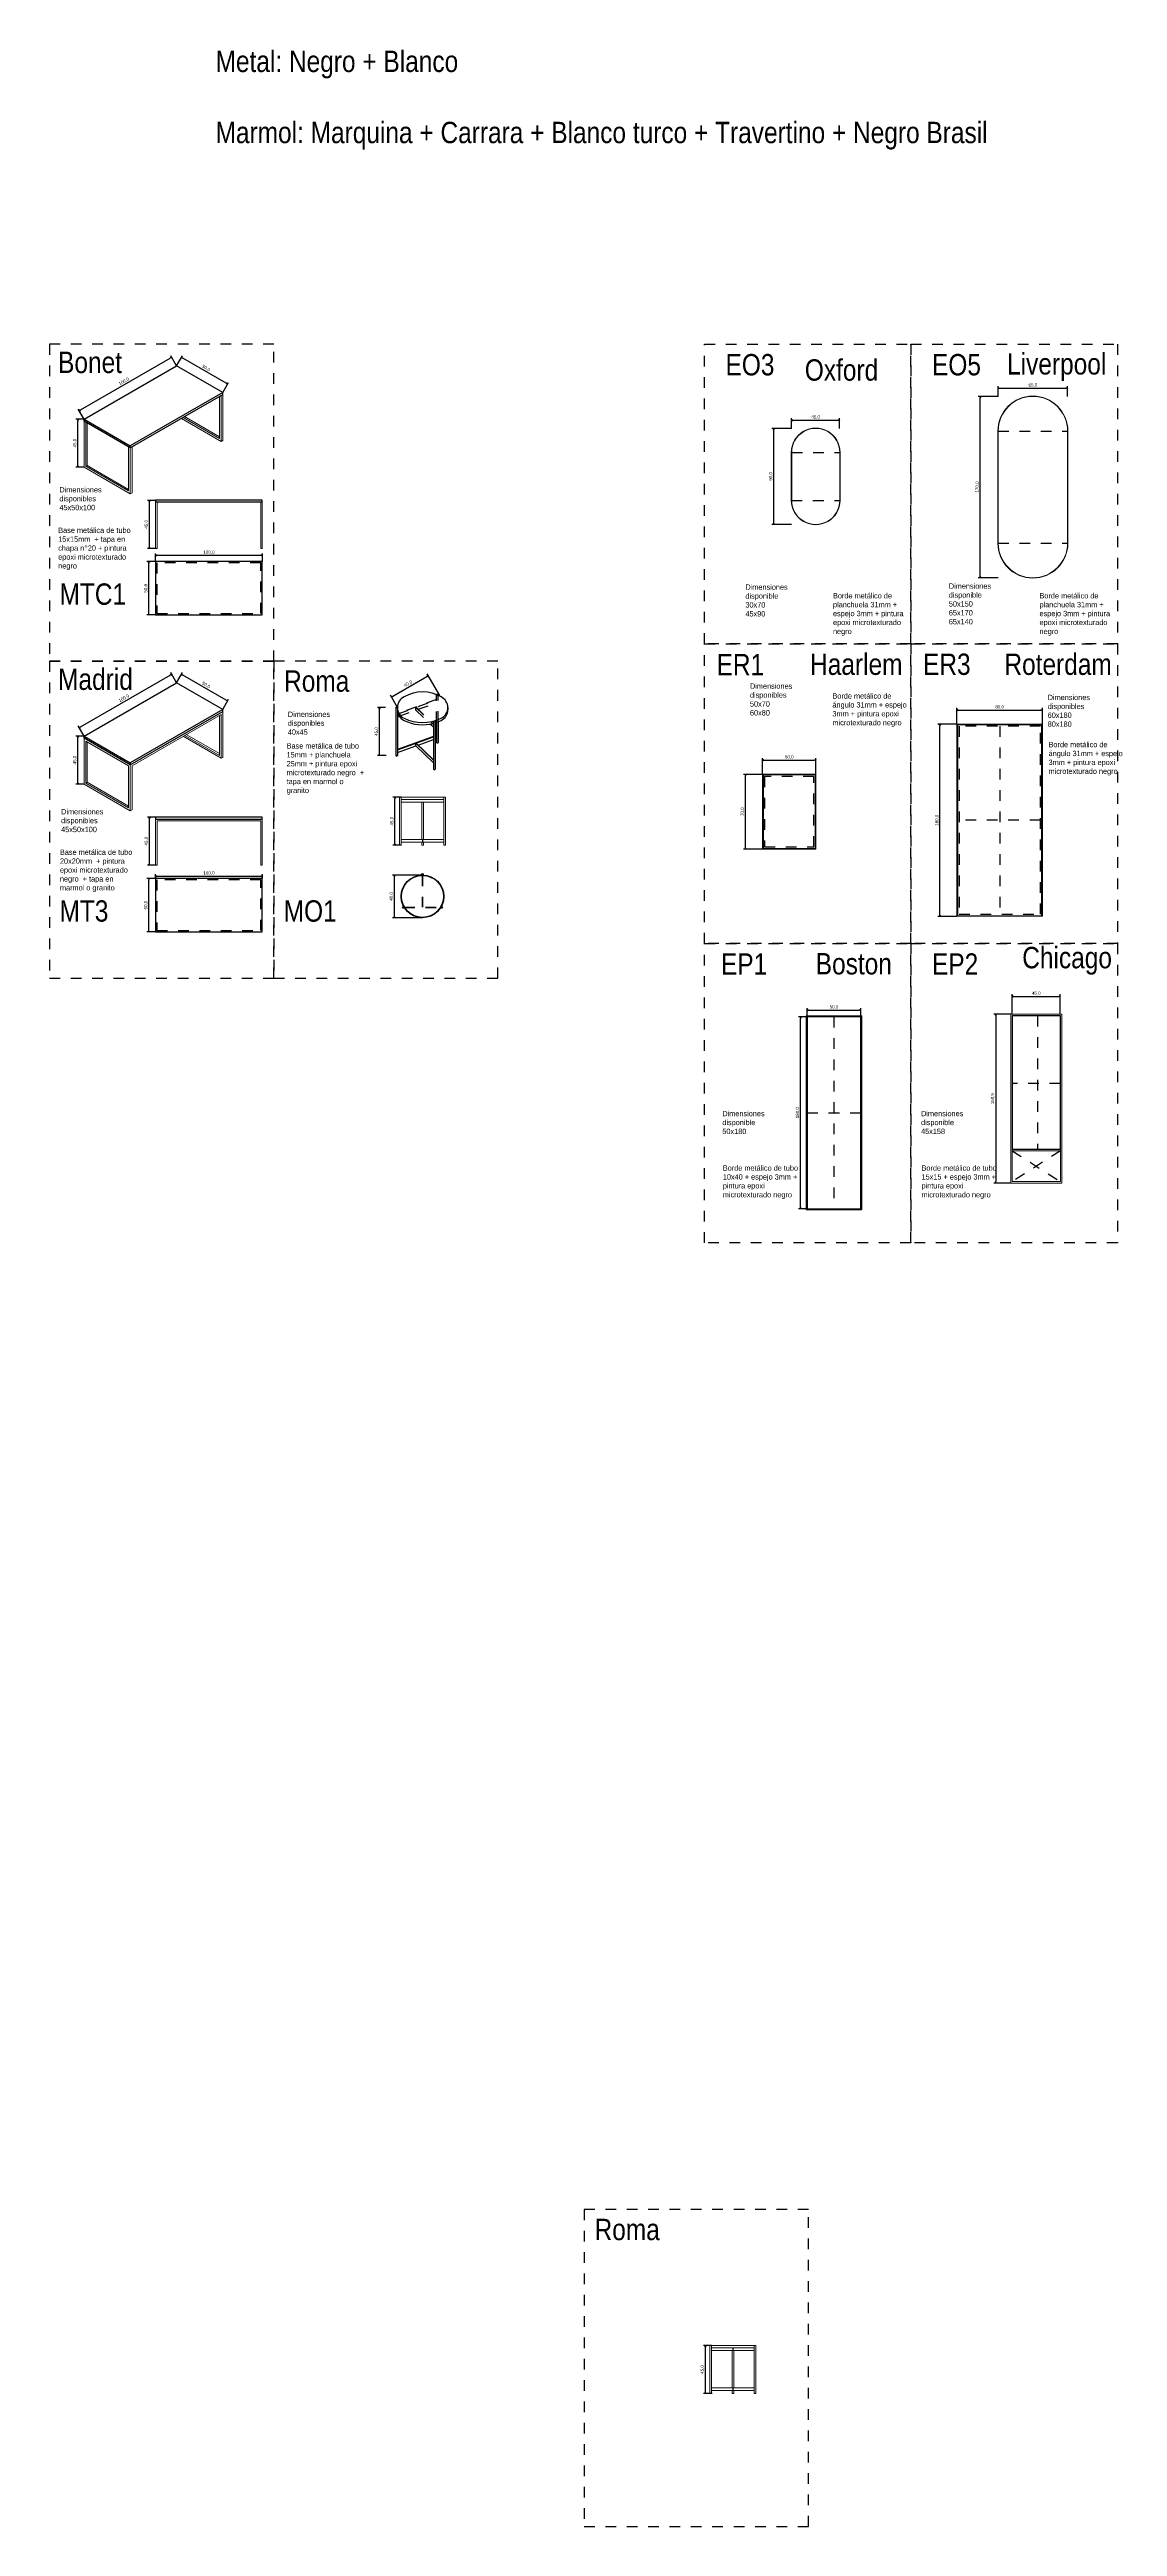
# Model space of a CAD drawing. Header units: millimetres. Extents: x 9178.3 to 9194.4, y -3701.7 to -3678.5.
# Drawn here: x 9182.51 to 9192.52, y -3701.75 to -3678.53 of the extents above; entities that cross this region are included whole.
import ezdxf

# ---------------------------------------------------------------- set-up
doc = ezdxf.new("R2010")
doc.units = ezdxf.units.MM
doc.header["$LTSCALE"] = 0.1
doc.linetypes.add('LÍNEAS_OCULTAS2', pattern=[4.7625, 3.175, -1.5875])
for name, color, linetype, lineweight in [('Carpinteria Perfil', 1, 'Continuous', 13), ('Carpinteris Madera', 72, 'Continuous', 9), ('TEXTO', 2, 'Continuous', 9), ('VIDRIOS', 5, 'Continuous', 5), ('Vista 2', 52, 'Continuous', 20), ('Vista 3', 67, 'Continuous', 15), ('Vista 6', 250, 'Continuous', 5)]:
    doc.layers.add(name, color=color, linetype=linetype, lineweight=lineweight)
for name, color, linetype in [('cotas', 251, 'Continuous'), ('Muros_corte', 4, 'Continuous'), ('Proyecciones', 40, 'LÍNEAS_OCULTAS2'), ('vidrio', 162, 'Continuous')]:
    doc.layers.add(name, color=color, linetype=linetype)
doc.styles.add('arial', font='arial.ttf')
doc.dimstyles.new('Copia(2) de 1.25', dxfattribs={"dimscale": 0.75, "dimtxt": 0.04, "dimasz": 0.02, "dimexe": 0.025, "dimexo": 0, "dimgap": 0.0125, "dimtad": 1, "dimdec": 1, "dimlfac": 100, "dimzin": 0, "dimtxsty": 'arial', "dimblk": 'OPEN90', "dimcen": 0.0125, "dimadec": 0, "dimazin": 0, "dimtm": 1e-09, "dimtfac": 1, "dimtdec": 1, "dimtofl": 0, "dimtmove": 0, "dimatfit": 3, "dimldrblk": 'DOT', "dimfxl": 1, "dimtolj": 1, "dimtzin": 0, "dimarcsym": 0})

# ---------------------------------------------------------------- blocks, each defined once
blk = doc.blocks.new('_Open90')
at = {"color": 0, "linetype": 'ByBlock', "lineweight": -2}
for p, q in [((0, 0), (-1, 0)), ((-0.5, 0.5), (0, 0)), ((0, 0), (-0.5, -0.5))]:
    blk.add_line(p, q, dxfattribs=at)
blk = doc.blocks.new('*D2437')
at = {"layer": 'cotas', "color": 0, "lineweight": -2, "ltscale": 0.01, "transparency": 16777216}
for p, q in [((9189.61, -3687.598), (9189.61, -3687.517)), ((9189.625, -3687.536), (9190.095, -3687.536)), ((9190.11, -3687.598), (9190.11, -3687.517))]:
    blk.add_line(p, q, dxfattribs=at)
at = {"layer": 'Defpoints', "color": 0, "ltscale": 0.01, "transparency": 16777216}
for p in [(9189.61, -3687.598), (9190.11, -3687.536), (9190.11, -3687.598)]:
    blk.add_point(p, dxfattribs=at)
at = {"layer": 'cotas', "color": 0, "lineweight": -2, "ltscale": 0.01, "transparency": 16777216, "xscale": 0.015, "yscale": 0.015, "zscale": 0.015, "rotation": 180}
blk.add_blockref('_Open90', (9189.61, -3687.536), dxfattribs=at)
at = {"layer": 'cotas', "color": 0, "lineweight": -2, "ltscale": 0.01, "transparency": 16777216, "xscale": 0.015, "yscale": 0.015, "zscale": 0.015}
blk.add_blockref('_Open90', (9190.11, -3687.536), dxfattribs=at)
at = {"layer": 'cotas', "color": 0, "ltscale": 0.01, "transparency": 16777216, "insert": (9189.86, -3687.508), "char_height": 0.03, "attachment_point": 5, "style": 'arial'}
blk.add_mtext('\\A1;50,0', dxfattribs=at)
blk = doc.blocks.new('_DOT')
at = {"color": 0, "linetype": 'ByBlock'}
blk.add_line((-0.5, 0), (-1, 0), dxfattribs=at)
at = {"color": 0, "linetype": 'ByBlock', "const_width": 0.5}
blk.add_lwpolyline([(-0.25, 0, 1), (0.25, 0, 1)], format="xyb", close=True, dxfattribs=at)
blk = doc.blocks.new('*D2438')
at = {"layer": 'cotas', "color": 0, "lineweight": -2, "ltscale": 0.01, "transparency": 16777216}
for p, q in [((9189.61, -3687.598), (9189.529, -3687.598)), ((9189.547, -3689.383), (9189.547, -3687.613)), ((9189.61, -3689.398), (9189.529, -3689.398))]:
    blk.add_line(p, q, dxfattribs=at)
at = {"layer": 'Defpoints', "color": 0, "ltscale": 0.01, "transparency": 16777216}
for p in [(9189.547, -3687.598), (9189.61, -3687.598), (9189.61, -3689.398)]:
    blk.add_point(p, dxfattribs=at)
at = {"layer": 'cotas', "color": 0, "lineweight": -2, "ltscale": 0.01, "transparency": 16777216, "xscale": 0.015, "yscale": 0.015, "zscale": 0.015}
for p, rotation in [((9189.547, -3687.598), 90), ((9189.547, -3689.398), 270)]:
    blk.add_blockref('_Open90', p, dxfattribs=dict(at, rotation=rotation))
at = {"layer": 'cotas', "color": 0, "ltscale": 0.01, "transparency": 16777216, "insert": (9189.52, -3688.498), "char_height": 0.03, "attachment_point": 5, "rotation": 90, "style": 'arial'}
blk.add_mtext('\\A1;180,0', dxfattribs=at)
blk = doc.blocks.new('*D2439')
at = {"layer": 'cotas', "color": 0, "lineweight": -2, "ltscale": 0.01, "transparency": 16777216}
for p, q in [((9191.53, -3687.573), (9191.53, -3687.388)), ((9191.545, -3687.407), (9191.965, -3687.407)), ((9191.98, -3687.573), (9191.98, -3687.388))]:
    blk.add_line(p, q, dxfattribs=at)
at = {"layer": 'Defpoints', "color": 0, "ltscale": 0.01, "transparency": 16777216}
for p in [(9191.98, -3687.407), (9191.53, -3687.573), (9191.98, -3687.573)]:
    blk.add_point(p, dxfattribs=at)
at = {"layer": 'cotas', "color": 0, "lineweight": -2, "ltscale": 0.01, "transparency": 16777216, "xscale": 0.015, "yscale": 0.015, "zscale": 0.015, "rotation": 180}
blk.add_blockref('_Open90', (9191.53, -3687.407), dxfattribs=at)
at = {"layer": 'cotas', "color": 0, "lineweight": -2, "ltscale": 0.01, "transparency": 16777216, "xscale": 0.015, "yscale": 0.015, "zscale": 0.015}
blk.add_blockref('_Open90', (9191.98, -3687.407), dxfattribs=at)
at = {"layer": 'cotas', "color": 0, "ltscale": 0.01, "transparency": 16777216, "insert": (9191.755, -3687.38), "char_height": 0.03, "attachment_point": 5, "style": 'arial'}
blk.add_mtext('\\A1;45,0', dxfattribs=at)
blk = doc.blocks.new('*D2440')
at = {"layer": 'cotas', "color": 0, "lineweight": -2, "ltscale": 0.01, "transparency": 16777216}
for p, q in [((9191.515, -3687.573), (9191.356, -3687.573)), ((9191.375, -3687.588), (9191.375, -3689.143)), ((9191.515, -3689.158), (9191.356, -3689.158))]:
    blk.add_line(p, q, dxfattribs=at)
at = {"layer": 'Defpoints', "color": 0, "ltscale": 0.01, "transparency": 16777216}
for p in [(9191.515, -3687.573), (9191.375, -3689.158), (9191.515, -3689.158)]:
    blk.add_point(p, dxfattribs=at)
at = {"layer": 'cotas', "color": 0, "lineweight": -2, "ltscale": 0.01, "transparency": 16777216, "xscale": 0.015, "yscale": 0.015, "zscale": 0.015}
for p, rotation in [((9191.375, -3687.573), 90), ((9191.375, -3689.158), 270)]:
    blk.add_blockref('_Open90', p, dxfattribs=dict(at, rotation=rotation))
at = {"layer": 'cotas', "color": 0, "ltscale": 0.01, "transparency": 16777216, "insert": (9191.347, -3688.366), "char_height": 0.03, "attachment_point": 5, "rotation": 90, "style": 'arial'}
blk.add_mtext('\\A1;158,5', dxfattribs=at)
blk = doc.blocks.new('*D2452')
at = {"layer": 'cotas', "color": 0, "lineweight": -2, "ltscale": 0.01, "transparency": 16777216}
for p, q in [((9183.505, -3685.728), (9183.428, -3685.728)), ((9183.447, -3686.163), (9183.447, -3685.743)), ((9183.51, -3686.178), (9183.428, -3686.178))]:
    blk.add_line(p, q, dxfattribs=at)
at = {"layer": 'Defpoints', "color": 0, "ltscale": 0.01, "transparency": 16777216}
for p in [(9183.447, -3685.728), (9183.505, -3685.728), (9183.51, -3686.178)]:
    blk.add_point(p, dxfattribs=at)
at = {"layer": 'cotas', "color": 0, "lineweight": -2, "ltscale": 0.01, "transparency": 16777216, "xscale": 0.015, "yscale": 0.015, "zscale": 0.015}
for p, rotation in [((9183.447, -3685.728), 90), ((9183.447, -3686.178), 270)]:
    blk.add_blockref('_Open90', p, dxfattribs=dict(at, rotation=rotation))
at = {"layer": 'cotas', "color": 0, "ltscale": 0.01, "transparency": 16777216, "insert": (9183.42, -3685.953), "char_height": 0.03, "attachment_point": 5, "rotation": 90, "style": 'arial'}
blk.add_mtext('\\A1;45,0', dxfattribs=at)
blk = doc.blocks.new('*D2453')
at = {"layer": 'cotas', "color": 0, "lineweight": -2, "ltscale": 0.01, "transparency": 16777216}
for p, q in [((9183.505, -3686.302), (9183.505, -3686.262)), ((9184.505, -3686.302), (9184.505, -3686.262)), ((9183.52, -3686.281), (9184.49, -3686.281))]:
    blk.add_line(p, q, dxfattribs=at)
at = {"layer": 'Defpoints', "color": 0, "ltscale": 0.01, "transparency": 16777216}
for p in [(9183.505, -3686.302), (9184.505, -3686.281), (9184.505, -3686.302)]:
    blk.add_point(p, dxfattribs=at)
at = {"layer": 'cotas', "color": 0, "lineweight": -2, "ltscale": 0.01, "transparency": 16777216, "xscale": 0.015, "yscale": 0.015, "zscale": 0.015, "rotation": 180}
blk.add_blockref('_Open90', (9183.505, -3686.281), dxfattribs=at)
at = {"layer": 'cotas', "color": 0, "lineweight": -2, "ltscale": 0.01, "transparency": 16777216, "xscale": 0.015, "yscale": 0.015, "zscale": 0.015}
blk.add_blockref('_Open90', (9184.505, -3686.281), dxfattribs=at)
at = {"layer": 'cotas', "color": 0, "ltscale": 0.01, "transparency": 16777216, "insert": (9184.005, -3686.253), "char_height": 0.03, "attachment_point": 5, "style": 'arial'}
blk.add_mtext('\\A1;100,0', dxfattribs=at)
blk = doc.blocks.new('*D2454')
at = {"layer": 'cotas', "color": 0, "lineweight": -2, "ltscale": 0.01, "transparency": 16777216}
for p, q in [((9183.505, -3686.302), (9183.423, -3686.302)), ((9183.442, -3686.787), (9183.442, -3686.317)), ((9183.505, -3686.802), (9183.423, -3686.802))]:
    blk.add_line(p, q, dxfattribs=at)
at = {"layer": 'Defpoints', "color": 0, "ltscale": 0.01, "transparency": 16777216}
for p in [(9183.442, -3686.302), (9183.505, -3686.302), (9183.505, -3686.802)]:
    blk.add_point(p, dxfattribs=at)
at = {"layer": 'cotas', "color": 0, "lineweight": -2, "ltscale": 0.01, "transparency": 16777216, "xscale": 0.015, "yscale": 0.015, "zscale": 0.015}
for p, rotation in [((9183.442, -3686.302), 90), ((9183.442, -3686.802), 270)]:
    blk.add_blockref('_Open90', p, dxfattribs=dict(at, rotation=rotation))
at = {"layer": 'cotas', "color": 0, "ltscale": 0.01, "transparency": 16777216, "insert": (9183.415, -3686.552), "char_height": 0.03, "attachment_point": 5, "rotation": 90, "style": 'arial'}
blk.add_mtext('\\A1;50,0', dxfattribs=at)
blk = doc.blocks.new('*D2455')
at = {"layer": 'cotas', "color": 0, "lineweight": -2, "ltscale": 0.01, "transparency": 16777216}
for p, q in [((9182.835, -3684.967), (9182.759, -3684.967)), ((9182.778, -3685.402), (9182.778, -3684.982)), ((9182.84, -3685.417), (9182.759, -3685.417))]:
    blk.add_line(p, q, dxfattribs=at)
at = {"layer": 'Defpoints', "color": 0, "ltscale": 0.01, "transparency": 16777216}
for p in [(9182.778, -3684.967), (9182.835, -3684.967), (9182.84, -3685.417)]:
    blk.add_point(p, dxfattribs=at)
at = {"layer": 'cotas', "color": 0, "lineweight": -2, "ltscale": 0.01, "transparency": 16777216, "xscale": 0.015, "yscale": 0.015, "zscale": 0.015}
for p, rotation in [((9182.778, -3684.967), 90), ((9182.778, -3685.417), 270)]:
    blk.add_blockref('_Open90', p, dxfattribs=dict(at, rotation=rotation))
at = {"layer": 'cotas', "color": 0, "ltscale": 0.01, "transparency": 16777216, "insert": (9182.75, -3685.192), "char_height": 0.03, "attachment_point": 5, "rotation": 90, "style": 'arial'}
blk.add_mtext('\\A1;45,0', dxfattribs=at)
blk = doc.blocks.new('*D2456')
at = {"layer": 'cotas', "color": 0, "lineweight": -2, "ltscale": 0.01, "transparency": 16777216}
for p, q in [((9189.191, -3685.326), (9189.191, -3685.174)), ((9189.206, -3685.192), (9189.676, -3685.192)), ((9189.691, -3685.326), (9189.691, -3685.174))]:
    blk.add_line(p, q, dxfattribs=at)
at = {"layer": 'Defpoints', "color": 0, "ltscale": 0.01, "transparency": 16777216}
for p in [(9189.191, -3685.326), (9189.691, -3685.192), (9189.691, -3685.326)]:
    blk.add_point(p, dxfattribs=at)
at = {"layer": 'cotas', "color": 0, "lineweight": -2, "ltscale": 0.01, "transparency": 16777216, "xscale": 0.015, "yscale": 0.015, "zscale": 0.015, "rotation": 180}
blk.add_blockref('_Open90', (9189.191, -3685.192), dxfattribs=at)
at = {"layer": 'cotas', "color": 0, "lineweight": -2, "ltscale": 0.01, "transparency": 16777216, "xscale": 0.015, "yscale": 0.015, "zscale": 0.015}
blk.add_blockref('_Open90', (9189.691, -3685.192), dxfattribs=at)
at = {"layer": 'cotas', "color": 0, "ltscale": 0.01, "transparency": 16777216, "insert": (9189.441, -3685.165), "char_height": 0.03, "attachment_point": 5, "style": 'arial'}
blk.add_mtext('\\A1;50,0', dxfattribs=at)
blk = doc.blocks.new('*D2457')
at = {"layer": 'cotas', "color": 0, "lineweight": -2, "ltscale": 0.01, "transparency": 16777216}
for p, q in [((9189.191, -3685.326), (9189.013, -3685.326)), ((9189.031, -3686.011), (9189.031, -3685.341)), ((9189.191, -3686.026), (9189.013, -3686.026))]:
    blk.add_line(p, q, dxfattribs=at)
at = {"layer": 'Defpoints', "color": 0, "ltscale": 0.01, "transparency": 16777216}
for p in [(9189.031, -3685.326), (9189.191, -3685.326), (9189.191, -3686.026)]:
    blk.add_point(p, dxfattribs=at)
at = {"layer": 'cotas', "color": 0, "lineweight": -2, "ltscale": 0.01, "transparency": 16777216, "xscale": 0.015, "yscale": 0.015, "zscale": 0.015}
for p, rotation in [((9189.031, -3685.326), 90), ((9189.031, -3686.026), 270)]:
    blk.add_blockref('_Open90', p, dxfattribs=dict(at, rotation=rotation))
at = {"layer": 'cotas', "color": 0, "ltscale": 0.01, "transparency": 16777216, "insert": (9189.004, -3685.676), "char_height": 0.03, "attachment_point": 5, "rotation": 90, "style": 'arial'}
blk.add_mtext('\\A1;70,0', dxfattribs=at)
blk = doc.blocks.new('*D2458')
at = {"layer": 'cotas', "color": 0, "lineweight": -2, "ltscale": 0.01, "transparency": 16777216}
for p, q in [((9191.012, -3684.857), (9191.012, -3684.704)), ((9191.027, -3684.723), (9191.797, -3684.723)), ((9191.812, -3684.857), (9191.812, -3684.704))]:
    blk.add_line(p, q, dxfattribs=at)
at = {"layer": 'Defpoints', "color": 0, "ltscale": 0.01, "transparency": 16777216}
for p in [(9191.012, -3684.857), (9191.812, -3684.723), (9191.812, -3684.857)]:
    blk.add_point(p, dxfattribs=at)
at = {"layer": 'cotas', "color": 0, "lineweight": -2, "ltscale": 0.01, "transparency": 16777216, "xscale": 0.015, "yscale": 0.015, "zscale": 0.015, "rotation": 180}
blk.add_blockref('_Open90', (9191.012, -3684.723), dxfattribs=at)
at = {"layer": 'cotas', "color": 0, "lineweight": -2, "ltscale": 0.01, "transparency": 16777216, "xscale": 0.015, "yscale": 0.015, "zscale": 0.015}
blk.add_blockref('_Open90', (9191.812, -3684.723), dxfattribs=at)
at = {"layer": 'cotas', "color": 0, "ltscale": 0.01, "transparency": 16777216, "insert": (9191.412, -3684.696), "char_height": 0.03, "attachment_point": 5, "style": 'arial'}
blk.add_mtext('\\A1;80,0', dxfattribs=at)
blk = doc.blocks.new('*D2459')
at = {"layer": 'cotas', "color": 0, "lineweight": -2, "ltscale": 0.01, "transparency": 16777216}
for p, q in [((9191.012, -3684.857), (9190.834, -3684.857)), ((9190.852, -3686.642), (9190.852, -3684.872)), ((9191.012, -3686.657), (9190.834, -3686.657))]:
    blk.add_line(p, q, dxfattribs=at)
at = {"layer": 'Defpoints', "color": 0, "ltscale": 0.01, "transparency": 16777216}
for p in [(9190.852, -3684.857), (9191.012, -3684.857), (9191.012, -3686.657)]:
    blk.add_point(p, dxfattribs=at)
at = {"layer": 'cotas', "color": 0, "lineweight": -2, "ltscale": 0.01, "transparency": 16777216, "xscale": 0.015, "yscale": 0.015, "zscale": 0.015}
for p, rotation in [((9190.852, -3684.857), 90), ((9190.852, -3686.657), 270)]:
    blk.add_blockref('_Open90', p, dxfattribs=dict(at, rotation=rotation))
at = {"layer": 'cotas', "color": 0, "ltscale": 0.01, "transparency": 16777216, "insert": (9190.825, -3685.757), "char_height": 0.03, "attachment_point": 5, "rotation": 90, "style": 'arial'}
blk.add_mtext('\\A1;180,0', dxfattribs=at)
blk = doc.blocks.new('*D2460')
at = {"layer": 'cotas', "color": 0, "lineweight": -2, "ltscale": 0.01, "transparency": 16777216}
for p, q in [((9186.005, -3686.27), (9185.723, -3686.27)), ((9185.742, -3686.655), (9185.742, -3686.285)), ((9186.005, -3686.67), (9185.723, -3686.67))]:
    blk.add_line(p, q, dxfattribs=at)
at = {"layer": 'Defpoints', "color": 0, "ltscale": 0.01, "transparency": 16777216}
for p in [(9185.742, -3686.27), (9186.005, -3686.27), (9186.005, -3686.67)]:
    blk.add_point(p, dxfattribs=at)
at = {"layer": 'cotas', "color": 0, "lineweight": -2, "ltscale": 0.01, "transparency": 16777216, "xscale": 0.015, "yscale": 0.015, "zscale": 0.015}
for p, rotation in [((9185.742, -3686.27), 90), ((9185.742, -3686.67), 270)]:
    blk.add_blockref('_Open90', p, dxfattribs=dict(at, rotation=rotation))
at = {"layer": 'cotas', "color": 0, "ltscale": 0.01, "transparency": 16777216, "insert": (9185.715, -3686.47), "char_height": 0.03, "attachment_point": 5, "rotation": 90, "style": 'arial'}
blk.add_mtext('\\A1;40,0', dxfattribs=at)
blk = doc.blocks.new('*D2461')
at = {"layer": 'cotas', "color": 0, "lineweight": -2, "ltscale": 0.01, "transparency": 16777216}
for p, q in [((9185.66, -3684.7), (9185.583, -3684.7)), ((9185.602, -3685.135), (9185.602, -3684.715)), ((9185.665, -3685.15), (9185.583, -3685.15))]:
    blk.add_line(p, q, dxfattribs=at)
at = {"layer": 'Defpoints', "color": 0, "ltscale": 0.01, "transparency": 16777216}
for p in [(9185.602, -3684.7), (9185.66, -3684.7), (9185.665, -3685.15)]:
    blk.add_point(p, dxfattribs=at)
at = {"layer": 'cotas', "color": 0, "lineweight": -2, "ltscale": 0.01, "transparency": 16777216, "xscale": 0.015, "yscale": 0.015, "zscale": 0.015}
for p, rotation in [((9185.602, -3684.7), 90), ((9185.602, -3685.15), 270)]:
    blk.add_blockref('_Open90', p, dxfattribs=dict(at, rotation=rotation))
at = {"layer": 'cotas', "color": 0, "ltscale": 0.01, "transparency": 16777216, "insert": (9185.575, -3684.925), "char_height": 0.03, "attachment_point": 5, "rotation": 90, "style": 'arial'}
blk.add_mtext('\\A1;45,0', dxfattribs=at)
blk = doc.blocks.new('*D2462')
at = {"layer": 'cotas', "color": 0, "lineweight": -2, "ltscale": 0.01, "transparency": 16777216}
for p, q in [((9185.805, -3685.54), (9185.728, -3685.54)), ((9185.747, -3685.975), (9185.747, -3685.555)), ((9185.81, -3685.99), (9185.728, -3685.99))]:
    blk.add_line(p, q, dxfattribs=at)
at = {"layer": 'Defpoints', "color": 0, "ltscale": 0.01, "transparency": 16777216}
for p in [(9185.747, -3685.54), (9185.805, -3685.54), (9185.81, -3685.99)]:
    blk.add_point(p, dxfattribs=at)
at = {"layer": 'cotas', "color": 0, "lineweight": -2, "ltscale": 0.01, "transparency": 16777216, "xscale": 0.015, "yscale": 0.015, "zscale": 0.015}
for p, rotation in [((9185.747, -3685.54), 90), ((9185.747, -3685.99), 270)]:
    blk.add_blockref('_Open90', p, dxfattribs=dict(at, rotation=rotation))
at = {"layer": 'cotas', "color": 0, "ltscale": 0.01, "transparency": 16777216, "insert": (9185.72, -3685.765), "char_height": 0.03, "attachment_point": 5, "rotation": 90, "style": 'arial'}
blk.add_mtext('\\A1;45,0', dxfattribs=at)
blk = doc.blocks.new('*D2463')
at = {"layer": 'cotas', "color": 0, "lineweight": -2, "ltscale": 0.01, "transparency": 16777216}
for p, q in [((9189.463, -3682.083), (9189.463, -3681.988)), ((9189.478, -3682.007), (9189.898, -3682.007)), ((9189.913, -3682.083), (9189.913, -3681.988))]:
    blk.add_line(p, q, dxfattribs=at)
at = {"layer": 'Defpoints', "color": 0, "ltscale": 0.01, "transparency": 16777216}
for p in [(9189.463, -3682.083), (9189.913, -3682.007), (9189.913, -3682.083)]:
    blk.add_point(p, dxfattribs=at)
at = {"layer": 'cotas', "color": 0, "lineweight": -2, "ltscale": 0.01, "transparency": 16777216, "xscale": 0.015, "yscale": 0.015, "zscale": 0.015, "rotation": 180}
blk.add_blockref('_Open90', (9189.463, -3682.007), dxfattribs=at)
at = {"layer": 'cotas', "color": 0, "lineweight": -2, "ltscale": 0.01, "transparency": 16777216, "xscale": 0.015, "yscale": 0.015, "zscale": 0.015}
blk.add_blockref('_Open90', (9189.913, -3682.007), dxfattribs=at)
at = {"layer": 'cotas', "color": 0, "ltscale": 0.01, "transparency": 16777216, "insert": (9189.688, -3681.979), "char_height": 0.03, "attachment_point": 5, "style": 'arial'}
blk.add_mtext('\\A1;45,0', dxfattribs=at)
blk = doc.blocks.new('*D2464')
at = {"layer": 'cotas', "color": 0, "lineweight": -2, "ltscale": 0.01, "transparency": 16777216}
for p, q in [((9189.463, -3682.083), (9189.277, -3682.083)), ((9189.296, -3682.968), (9189.296, -3682.098)), ((9189.463, -3682.983), (9189.277, -3682.983))]:
    blk.add_line(p, q, dxfattribs=at)
at = {"layer": 'Defpoints', "color": 0, "ltscale": 0.01, "transparency": 16777216}
for p in [(9189.296, -3682.083), (9189.463, -3682.083), (9189.463, -3682.983)]:
    blk.add_point(p, dxfattribs=at)
at = {"layer": 'cotas', "color": 0, "lineweight": -2, "ltscale": 0.01, "transparency": 16777216, "xscale": 0.015, "yscale": 0.015, "zscale": 0.015}
for p, rotation in [((9189.296, -3682.083), 90), ((9189.296, -3682.983), 270)]:
    blk.add_blockref('_Open90', p, dxfattribs=dict(at, rotation=rotation))
at = {"layer": 'cotas', "color": 0, "ltscale": 0.01, "transparency": 16777216, "insert": (9189.269, -3682.533), "char_height": 0.03, "attachment_point": 5, "rotation": 90, "style": 'arial'}
blk.add_mtext('\\A1;90,0', dxfattribs=at)
blk = doc.blocks.new('*D2465')
at = {"layer": 'cotas', "color": 0, "lineweight": -2, "ltscale": 0.01, "transparency": 16777216}
for p, q in [((9191.398, -3681.783), (9191.398, -3681.688)), ((9191.413, -3681.707), (9192.033, -3681.707)), ((9192.048, -3681.783), (9192.048, -3681.688))]:
    blk.add_line(p, q, dxfattribs=at)
at = {"layer": 'Defpoints', "color": 0, "ltscale": 0.01, "transparency": 16777216}
for p in [(9191.398, -3681.783), (9192.048, -3681.707), (9192.048, -3681.783)]:
    blk.add_point(p, dxfattribs=at)
at = {"layer": 'cotas', "color": 0, "lineweight": -2, "ltscale": 0.01, "transparency": 16777216, "xscale": 0.015, "yscale": 0.015, "zscale": 0.015, "rotation": 180}
blk.add_blockref('_Open90', (9191.398, -3681.707), dxfattribs=at)
at = {"layer": 'cotas', "color": 0, "lineweight": -2, "ltscale": 0.01, "transparency": 16777216, "xscale": 0.015, "yscale": 0.015, "zscale": 0.015}
blk.add_blockref('_Open90', (9192.048, -3681.707), dxfattribs=at)
at = {"layer": 'cotas', "color": 0, "ltscale": 0.01, "transparency": 16777216, "insert": (9191.723, -3681.679), "char_height": 0.03, "attachment_point": 5, "style": 'arial'}
blk.add_mtext('\\A1;65,0', dxfattribs=at)
blk = doc.blocks.new('*D2466')
at = {"layer": 'cotas', "color": 0, "lineweight": -2, "ltscale": 0.01, "transparency": 16777216}
for p, q in [((9191.398, -3681.783), (9191.212, -3681.783)), ((9191.23, -3683.468), (9191.23, -3681.798)), ((9191.398, -3683.483), (9191.212, -3683.483))]:
    blk.add_line(p, q, dxfattribs=at)
at = {"layer": 'Defpoints', "color": 0, "ltscale": 0.01, "transparency": 16777216}
for p in [(9191.23, -3681.783), (9191.398, -3681.783), (9191.398, -3683.483)]:
    blk.add_point(p, dxfattribs=at)
at = {"layer": 'cotas', "color": 0, "lineweight": -2, "ltscale": 0.01, "transparency": 16777216, "xscale": 0.015, "yscale": 0.015, "zscale": 0.015}
for p, rotation in [((9191.23, -3681.783), 90), ((9191.23, -3683.483), 270)]:
    blk.add_blockref('_Open90', p, dxfattribs=dict(at, rotation=rotation))
at = {"layer": 'cotas', "color": 0, "ltscale": 0.01, "transparency": 16777216, "insert": (9191.203, -3682.633), "char_height": 0.03, "attachment_point": 5, "rotation": 90, "style": 'arial'}
blk.add_mtext('\\A1;170,0', dxfattribs=at)
blk = doc.blocks.new('*D2484')
at = {"layer": 'cotas', "color": 0, "lineweight": -2, "ltscale": 0.01, "transparency": 16777216}
for p, q in [((9182.803, -3684.88), (9183.643, -3684.395)), ((9183.701, -3684.467), (9183.647, -3684.372)), ((9182.835, -3684.967), (9182.78, -3684.872))]:
    blk.add_line(p, q, dxfattribs=at)
at = {"layer": 'Defpoints', "color": 0, "ltscale": 0.01, "transparency": 16777216}
for p in [(9183.656, -3684.388), (9183.701, -3684.467), (9182.835, -3684.967)]:
    blk.add_point(p, dxfattribs=at)
at = {"layer": 'cotas', "color": 0, "lineweight": -2, "ltscale": 0.01, "transparency": 16777216, "xscale": 0.015, "yscale": 0.015, "zscale": 0.015}
for p, rotation in [((9183.656, -3684.388), 30.00000000047555), ((9182.79, -3684.888), 210.0000000004756)]:
    blk.add_blockref('_Open90', p, dxfattribs=dict(at, rotation=rotation))
at = {"layer": 'cotas', "color": 0, "ltscale": 0.01, "transparency": 16777216, "insert": (9183.209, -3684.614), "char_height": 0.03, "attachment_point": 5, "rotation": 30, "style": 'arial'}
blk.add_mtext('\\A1;100,0', dxfattribs=at)
blk = doc.blocks.new('*D2485')
at = {"layer": 'cotas', "color": 0, "lineweight": -2, "ltscale": 0.01, "transparency": 16777216}
for p, q in [((9183.701, -3684.467), (9183.756, -3684.372)), ((9184.167, -3684.63), (9183.76, -3684.395)), ((9184.134, -3684.717), (9184.189, -3684.622))]:
    blk.add_line(p, q, dxfattribs=at)
at = {"layer": 'Defpoints', "color": 0, "ltscale": 0.01, "transparency": 16777216}
for p in [(9183.747, -3684.388), (9183.701, -3684.467), (9184.134, -3684.717)]:
    blk.add_point(p, dxfattribs=at)
at = {"layer": 'cotas', "color": 0, "lineweight": -2, "ltscale": 0.01, "transparency": 16777216, "xscale": 0.015, "yscale": 0.015, "zscale": 0.015}
for p, rotation in [((9183.747, -3684.388), 149.9999999994767), ((9184.18, -3684.638), 329.9999999994767)]:
    blk.add_blockref('_Open90', p, dxfattribs=dict(at, rotation=rotation))
at = {"layer": 'cotas', "color": 0, "ltscale": 0.01, "transparency": 16777216, "insert": (9183.977, -3684.489), "char_height": 0.03, "attachment_point": 5, "rotation": 330, "style": 'arial'}
blk.add_mtext('\\A1;50,0', dxfattribs=at)
blk = doc.blocks.new('*D2486')
at = {"layer": 'cotas', "color": 0, "lineweight": -2, "ltscale": 0.01, "transparency": 16777216}
for p, q in [((9185.726, -3684.594), (9186.046, -3684.409)), ((9186.167, -3684.588), (9186.05, -3684.385)), ((9185.77, -3684.7), (9185.704, -3684.585))]:
    blk.add_line(p, q, dxfattribs=at)
at = {"layer": 'Defpoints', "color": 0, "ltscale": 0.01, "transparency": 16777216}
for p in [(9186.059, -3684.401), (9186.167, -3684.588), (9185.77, -3684.7)]:
    blk.add_point(p, dxfattribs=at)
at = {"layer": 'cotas', "color": 0, "lineweight": -2, "ltscale": 0.01, "transparency": 16777216, "xscale": 0.015, "yscale": 0.015, "zscale": 0.015}
for p, rotation in [((9186.059, -3684.401), 30.00000000047555), ((9185.713, -3684.601), 210.0000000004756)]:
    blk.add_blockref('_Open90', p, dxfattribs=dict(at, rotation=rotation))
at = {"layer": 'cotas', "color": 0, "ltscale": 0.01, "transparency": 16777216, "insert": (9185.872, -3684.478), "char_height": 0.03, "attachment_point": 5, "rotation": 30, "style": 'arial'}
blk.add_mtext('\\A1;40,0', dxfattribs=at)
blk = doc.blocks.new('*D2490')
at = {"layer": 'cotas', "color": 0, "lineweight": -2, "ltscale": 0.01, "transparency": 16777216}
for p, q in [((9183.505, -3682.758), (9183.428, -3682.758)), ((9183.447, -3683.193), (9183.447, -3682.773)), ((9183.51, -3683.208), (9183.428, -3683.208))]:
    blk.add_line(p, q, dxfattribs=at)
at = {"layer": 'Defpoints', "color": 0, "ltscale": 0.01, "transparency": 16777216}
for p in [(9183.447, -3682.758), (9183.505, -3682.758), (9183.51, -3683.208)]:
    blk.add_point(p, dxfattribs=at)
at = {"layer": 'cotas', "color": 0, "lineweight": -2, "ltscale": 0.01, "transparency": 16777216, "xscale": 0.015, "yscale": 0.015, "zscale": 0.015}
for p, rotation in [((9183.447, -3682.758), 90), ((9183.447, -3683.208), 270)]:
    blk.add_blockref('_Open90', p, dxfattribs=dict(at, rotation=rotation))
at = {"layer": 'cotas', "color": 0, "ltscale": 0.01, "transparency": 16777216, "insert": (9183.42, -3682.983), "char_height": 0.03, "attachment_point": 5, "rotation": 90, "style": 'arial'}
blk.add_mtext('\\A1;45,0', dxfattribs=at)
blk = doc.blocks.new('*D2491')
at = {"layer": 'cotas', "color": 0, "lineweight": -2, "ltscale": 0.01, "transparency": 16777216}
for p, q in [((9183.505, -3683.332), (9183.505, -3683.255)), ((9184.505, -3683.332), (9184.505, -3683.255)), ((9183.52, -3683.273), (9184.49, -3683.273))]:
    blk.add_line(p, q, dxfattribs=at)
at = {"layer": 'Defpoints', "color": 0, "ltscale": 0.01, "transparency": 16777216}
for p in [(9183.505, -3683.332), (9184.505, -3683.273), (9184.505, -3683.332)]:
    blk.add_point(p, dxfattribs=at)
at = {"layer": 'cotas', "color": 0, "lineweight": -2, "ltscale": 0.01, "transparency": 16777216, "xscale": 0.015, "yscale": 0.015, "zscale": 0.015, "rotation": 180}
blk.add_blockref('_Open90', (9183.505, -3683.273), dxfattribs=at)
at = {"layer": 'cotas', "color": 0, "lineweight": -2, "ltscale": 0.01, "transparency": 16777216, "xscale": 0.015, "yscale": 0.015, "zscale": 0.015}
blk.add_blockref('_Open90', (9184.505, -3683.273), dxfattribs=at)
at = {"layer": 'cotas', "color": 0, "ltscale": 0.01, "transparency": 16777216, "insert": (9184.005, -3683.246), "char_height": 0.03, "attachment_point": 5, "style": 'arial'}
blk.add_mtext('\\A1;100,0', dxfattribs=at)
blk = doc.blocks.new('*D2492')
at = {"layer": 'cotas', "color": 0, "lineweight": -2, "ltscale": 0.01, "transparency": 16777216}
for p, q in [((9183.505, -3683.332), (9183.423, -3683.332)), ((9183.442, -3683.817), (9183.442, -3683.347)), ((9183.505, -3683.832), (9183.423, -3683.832))]:
    blk.add_line(p, q, dxfattribs=at)
at = {"layer": 'Defpoints', "color": 0, "ltscale": 0.01, "transparency": 16777216}
for p in [(9183.442, -3683.332), (9183.505, -3683.332), (9183.505, -3683.832)]:
    blk.add_point(p, dxfattribs=at)
at = {"layer": 'cotas', "color": 0, "lineweight": -2, "ltscale": 0.01, "transparency": 16777216, "xscale": 0.015, "yscale": 0.015, "zscale": 0.015}
for p, rotation in [((9183.442, -3683.332), 90), ((9183.442, -3683.832), 270)]:
    blk.add_blockref('_Open90', p, dxfattribs=dict(at, rotation=rotation))
at = {"layer": 'cotas', "color": 0, "ltscale": 0.01, "transparency": 16777216, "insert": (9183.415, -3683.582), "char_height": 0.03, "attachment_point": 5, "rotation": 90, "style": 'arial'}
blk.add_mtext('\\A1;50,0', dxfattribs=at)
blk = doc.blocks.new('*D2493')
at = {"layer": 'cotas', "color": 0, "lineweight": -2, "ltscale": 0.01, "transparency": 16777216}
for p, q in [((9182.835, -3681.997), (9182.759, -3681.997)), ((9182.778, -3682.432), (9182.778, -3682.012)), ((9182.84, -3682.447), (9182.759, -3682.447))]:
    blk.add_line(p, q, dxfattribs=at)
at = {"layer": 'Defpoints', "color": 0, "ltscale": 0.01, "transparency": 16777216}
for p in [(9182.778, -3681.997), (9182.835, -3681.997), (9182.84, -3682.447)]:
    blk.add_point(p, dxfattribs=at)
at = {"layer": 'cotas', "color": 0, "lineweight": -2, "ltscale": 0.01, "transparency": 16777216, "xscale": 0.015, "yscale": 0.015, "zscale": 0.015}
for p, rotation in [((9182.778, -3681.997), 90), ((9182.778, -3682.447), 270)]:
    blk.add_blockref('_Open90', p, dxfattribs=dict(at, rotation=rotation))
at = {"layer": 'cotas', "color": 0, "ltscale": 0.01, "transparency": 16777216, "insert": (9182.75, -3682.222), "char_height": 0.03, "attachment_point": 5, "rotation": 90, "style": 'arial'}
blk.add_mtext('\\A1;45,0', dxfattribs=at)
blk = doc.blocks.new('*D2494')
at = {"layer": 'cotas', "color": 0, "lineweight": -2, "ltscale": 0.01, "transparency": 16777216}
for p, q in [((9182.803, -3681.91), (9183.643, -3681.425)), ((9183.701, -3681.497), (9183.647, -3681.402)), ((9182.835, -3681.997), (9182.78, -3681.902))]:
    blk.add_line(p, q, dxfattribs=at)
at = {"layer": 'Defpoints', "color": 0, "ltscale": 0.01, "transparency": 16777216}
for p in [(9183.656, -3681.418), (9183.701, -3681.497), (9182.835, -3681.997)]:
    blk.add_point(p, dxfattribs=at)
at = {"layer": 'cotas', "color": 0, "lineweight": -2, "ltscale": 0.01, "transparency": 16777216, "xscale": 0.015, "yscale": 0.015, "zscale": 0.015}
for p, rotation in [((9183.656, -3681.418), 30.00000000047555), ((9182.79, -3681.918), 210.0000000004756)]:
    blk.add_blockref('_Open90', p, dxfattribs=dict(at, rotation=rotation))
at = {"layer": 'cotas', "color": 0, "ltscale": 0.01, "transparency": 16777216, "insert": (9183.209, -3681.644), "char_height": 0.03, "attachment_point": 5, "rotation": 30, "style": 'arial'}
blk.add_mtext('\\A1;100,0', dxfattribs=at)
blk = doc.blocks.new('*D2495')
at = {"layer": 'cotas', "color": 0, "lineweight": -2, "ltscale": 0.01, "transparency": 16777216}
for p, q in [((9183.701, -3681.497), (9183.756, -3681.402)), ((9184.167, -3681.66), (9183.76, -3681.425)), ((9184.134, -3681.747), (9184.189, -3681.652))]:
    blk.add_line(p, q, dxfattribs=at)
at = {"layer": 'Defpoints', "color": 0, "ltscale": 0.01, "transparency": 16777216}
for p in [(9183.701, -3681.497), (9183.747, -3681.418), (9184.134, -3681.747)]:
    blk.add_point(p, dxfattribs=at)
at = {"layer": 'cotas', "color": 0, "lineweight": -2, "ltscale": 0.01, "transparency": 16777216, "xscale": 0.015, "yscale": 0.015, "zscale": 0.015}
for p, rotation in [((9183.747, -3681.418), 149.9999999994767), ((9184.18, -3681.668), 329.9999999994767)]:
    blk.add_blockref('_Open90', p, dxfattribs=dict(at, rotation=rotation))
at = {"layer": 'cotas', "color": 0, "ltscale": 0.01, "transparency": 16777216, "insert": (9183.977, -3681.519), "char_height": 0.03, "attachment_point": 5, "rotation": 330, "style": 'arial'}
blk.add_mtext('\\A1;50,0', dxfattribs=at)
blk = doc.blocks.new('*D2533')
at = {"layer": 'cotas', "color": 0, "lineweight": -2, "ltscale": 0.01, "transparency": 16777216}
for p, q in [((9188.713, -3700.053), (9188.637, -3700.053)), ((9188.655, -3700.488), (9188.655, -3700.068)), ((9188.718, -3700.503), (9188.637, -3700.503))]:
    blk.add_line(p, q, dxfattribs=at)
at = {"layer": 'Defpoints', "color": 0, "ltscale": 0.01, "transparency": 16777216}
for p in [(9188.655, -3700.053), (9188.713, -3700.053), (9188.718, -3700.503)]:
    blk.add_point(p, dxfattribs=at)
at = {"layer": 'cotas', "color": 0, "lineweight": -2, "ltscale": 0.01, "transparency": 16777216, "xscale": 0.015, "yscale": 0.015, "zscale": 0.015}
for p, rotation in [((9188.655, -3700.053), 90), ((9188.655, -3700.503), 270)]:
    blk.add_blockref('_Open90', p, dxfattribs=dict(at, rotation=rotation))
at = {"layer": 'cotas', "color": 0, "ltscale": 0.01, "transparency": 16777216, "insert": (9188.628, -3700.278), "char_height": 0.03, "attachment_point": 5, "rotation": 90, "style": 'arial'}
blk.add_mtext('\\A1;45,0', dxfattribs=at)

msp = doc.modelspace()

# ---------------------------------------------------------------- linework, layer by layer
at = {"layer": 'Carpinteria Perfil', "ltscale": 0.1}
for p, q in [((9191.5152, -3687.5734), (9191.5152, -3689.1584)), ((9191.5152, -3687.5734), (9191.9952, -3687.5734)), ((9191.9952, -3689.1584), (9191.9952, -3687.5734)), ((9191.5302, -3688.8384), (9191.5302, -3689.1434)), ((9191.9802, -3688.8534), (9191.5302, -3688.8534)), ((9191.9802, -3689.1434), (9191.9802, -3688.8384)), ((9191.5152, -3689.1584), (9191.9952, -3689.1584)), ((9191.5302, -3689.1434), (9191.9802, -3689.1434))]:
    msp.add_line(p, q, dxfattribs=at)
for points in [[(9184.4899, -3683.2077), (9184.5049, -3683.2077), (9184.5049, -3682.7727), (9183.5049, -3682.7727), (9183.5049, -3683.2077), (9183.5199, -3683.2077)], [(9183.5199, -3682.7727), (9183.5199, -3683.2077)], [(9184.4899, -3683.2077), (9184.4899, -3682.7727), (9183.5199, -3682.7727)], [(9184.4899, -3686.1777), (9184.5049, -3686.1777), (9184.5049, -3685.7477), (9183.5049, -3685.7477), (9183.5049, -3686.1777), (9183.5199, -3686.1777)], [(9183.5199, -3685.7627), (9183.5199, -3686.1777)], [(9184.4899, -3686.1777), (9184.4899, -3685.7627), (9183.5199, -3685.7627)], [(9186.0073, -3685.9603), (9186.0043, -3685.9603), (9186.0043, -3685.9353), (9186.0073, -3685.9353), (9186.0073, -3685.9603)], [(9188.9155, -3700.0985), (9188.9125, -3700.0985), (9188.9125, -3700.0735), (9188.9155, -3700.0735), (9188.9155, -3700.0985)], [(9188.9155, -3700.4735), (9188.9125, -3700.4735), (9188.9125, -3700.4485), (9188.9155, -3700.4485), (9188.9155, -3700.4735)]]:
    msp.add_lwpolyline(points, dxfattribs=at)
for points in [[(9191.812, -3686.6567), (9191.812, -3684.8567), (9191.012, -3684.8567), (9191.012, -3686.6567)], [(9191.809, -3686.6537), (9191.809, -3684.8597), (9191.015, -3684.8597), (9191.015, -3686.6537)], [(9189.6911, -3686.0259), (9189.6911, -3685.3259), (9189.1911, -3685.3259), (9189.1911, -3686.0259)], [(9189.6881, -3686.0229), (9189.6881, -3685.3289), (9189.1941, -3685.3289), (9189.1941, -3686.0229)], [(9185.8049, -3685.5403), (9185.8049, -3685.9903), (9185.7899, -3685.9903), (9185.7899, -3685.5403)], [(9185.8049, -3685.5603), (9186.2049, -3685.5603), (9186.2049, -3685.5853), (9185.8049, -3685.5853)], [(9186.2049, -3685.5403), (9186.2049, -3685.9903), (9186.2199, -3685.9903), (9186.2199, -3685.5403)], [(9185.8049, -3685.9353), (9186.2049, -3685.9353), (9186.2049, -3685.9603), (9185.8049, -3685.9603)], [(9189.6, -3687.5884), (9190.12, -3687.5884), (9190.12, -3689.4084), (9189.6, -3689.4084)], [(9188.7132, -3700.0535), (9188.7132, -3700.5035), (9188.6982, -3700.5035), (9188.6982, -3700.0535)], [(9188.7132, -3700.0735), (9189.1132, -3700.0735), (9189.1132, -3700.0985), (9188.7132, -3700.0985)], [(9189.1132, -3700.0535), (9189.1132, -3700.5035), (9189.1282, -3700.5035), (9189.1282, -3700.0535)], [(9188.7132, -3700.4485), (9189.1132, -3700.4485), (9189.1132, -3700.4735), (9188.7132, -3700.4735)]]:
    msp.add_lwpolyline(points, close=True, dxfattribs=at)
at = {"layer": 'Carpinteris Madera', "ltscale": 0.1}
for points in [[(9192.051, -3682.1085), (9192.051, -3683.1585, -1), (9191.3947, -3683.1585), (9191.3947, -3682.1085, -1)], [(9189.9167, -3682.3085), (9189.9165, -3682.7585, -1.000327), (9189.4603, -3682.7585), (9189.4603, -3682.3085, -1.000176)]]:
    msp.add_lwpolyline(points, format="xyb", close=True, dxfattribs=at)
at = {"layer": 'Muros_corte', "ltscale": 0.1}
for points in [[(9182.8354, -3681.9968), (9183.7015, -3681.4968)], [(9184.1345, -3681.7468), (9183.7015, -3681.4968)], [(9183.2684, -3682.2668), (9184.1345, -3681.7668), (9184.1345, -3681.7468), (9183.2684, -3682.2468), (9183.2684, -3682.2668)], [(9182.8354, -3682.0168), (9182.8354, -3681.9968), (9183.2684, -3682.2468), (9183.2684, -3682.2668), (9182.8354, -3682.0168)], [(9183.5049, -3682.7727), (9184.5049, -3682.7727), (9184.5049, -3682.7577), (9183.5049, -3682.7577), (9183.5049, -3682.7727), (9184.4999, -3682.7727)], [(9182.8354, -3684.9668), (9183.7015, -3684.4668)], [(9184.1345, -3684.7168), (9183.7015, -3684.4668)], [(9186.1377, -3684.5784), (9186.1377, -3684.5791)], [(9186.1516, -3684.5784), (9186.1516, -3684.5854)], [(9186.1516, -3684.5784), (9186.1516, -3684.5854)], [(9183.2684, -3685.2368), (9184.1345, -3684.7368), (9184.1345, -3684.7168), (9183.2684, -3685.2168), (9183.2684, -3685.2368)], [(9185.7565, -3684.7004), (9185.7565, -3685.1504)], [(9185.7704, -3684.7004), (9185.7704, -3685.1504)], [(9185.7704, -3684.7204), (9185.7704, -3684.7404)], [(9185.776, -3684.7554), (9185.7705, -3684.7574)], [(9185.7705, -3684.7604), (9185.7769, -3684.7581)], [(9185.7705, -3684.7854), (9185.7873, -3684.7794)], [(9186.0786, -3684.8543), (9186.1093, -3684.8836)], [(9186.0787, -3684.8543), (9186.1094, -3684.8836)], [(9186.1, -3684.8496), (9186.1094, -3684.8586)], [(9186.1034, -3684.8487), (9186.1094, -3684.8544)], [(9186.1093, -3684.8289), (9186.1093, -3685.2789)], [(9186.1232, -3684.8289), (9186.1232, -3684.8689)], [(9186.1232, -3684.8289), (9186.1232, -3685.2789)], [(9186.1377, -3684.8382), (9186.1377, -3685.0284)], [(9186.1516, -3684.8329), (9186.1516, -3685.0284)], [(9186.2425, -3684.7004), (9186.2425, -3684.7204)], [(9182.8354, -3684.9868), (9182.8354, -3684.9668), (9183.2684, -3685.2168), (9183.2684, -3685.2368), (9182.8354, -3684.9868)], [(9186.1093, -3684.9701), (9185.7704, -3685.0924)], [(9185.7704, -3685.0954), (9186.1093, -3684.9743)], [(9185.7704, -3685.1204), (9185.9421, -3685.059)], [(9185.9421, -3685.034), (9186.1093, -3685.1936)], [(9185.9421, -3685.059), (9185.9421, -3685.034)], [(9185.9421, -3685.059), (9186.1093, -3685.2186)], [(9185.9452, -3685.0329), (9186.1093, -3685.1894)], [(9185.9643, -3685.0511), (9186.1093, -3684.9993)], [(9186.1377, -3684.9599), (9186.1232, -3684.9651)], [(9186.1232, -3684.9693), (9186.1377, -3684.9641)], [(9186.1232, -3684.9943), (9186.1377, -3684.9891)], [(9183.5049, -3685.7477), (9184.5049, -3685.7477), (9184.5049, -3685.7277), (9183.5049, -3685.7277), (9183.5049, -3685.7477), (9184.4999, -3685.7477)], [(9185.8325, -3686.5722), (9185.833, -3686.5722)], [(9185.8325, -3686.5752), (9185.8348, -3686.5752)], [(9186.175, -3686.5752), (9186.1772, -3686.5752)], [(9186.1768, -3686.5722), (9186.1772, -3686.5722)]]:
    msp.add_lwpolyline(points, dxfattribs=at)
for points in [[(9183.5049, -3683.3324), (9183.5049, -3683.8324), (9184.5049, -3683.8324), (9184.5049, -3683.3324)], [(9183.5049, -3686.3024), (9183.5049, -3686.8024), (9184.5049, -3686.8024), (9184.5049, -3686.3024)]]:
    msp.add_lwpolyline(points, close=True, dxfattribs=at)
for points in [[(9185.8329, -3684.6004, 0.6253337), (9185.8329, -3684.8004, 0.2349254), (9186.1793, -3684.8004, 0.6316499), (9186.1793, -3684.6004, 0.2784369), (9185.8329, -3684.6004, 0.767327)], [(9185.7704, -3684.7204, 0.2869261), (9185.8329, -3684.8204, 0.1845487), (9186.1093, -3684.8472, 0.1845487)], [(9186.1232, -3684.8431, 0.0389697), (9186.1793, -3684.8204, 0.2893779), (9186.2425, -3684.7204)]]:
    msp.add_lwpolyline(points, format="xyb", dxfattribs=at)
for centre, radius in [((9186.0049, -3686.47), 0.2), ((9186.0049, -3686.47), 0.197), ((9186.0049, -3686.2625), 0.0075), ((9185.8252, -3686.5737), 0.0075), ((9186.1846, -3686.5737), 0.0075)]:
    msp.add_circle(centre, radius, dxfattribs=at)
for centre in [(9186.1446, -3684.5784), (9185.7634, -3684.7004), (9186.1162, -3684.8289)]:
    msp.add_ellipse(centre, major_axis=(-0.00694, 0), ratio=0.5416728, dxfattribs=at)
for centre in [(9186.1446, -3685.0284), (9185.7634, -3685.1504), (9186.1162, -3685.2789)]:
    msp.add_ellipse(centre, major_axis=(-0.00694, 0), ratio=0.5416728, start_param=0, end_param=3.1415927, dxfattribs=at)
at = {"layer": 'Proyecciones', "ltscale": 0.1}
for p, q in [((9191.5302, -3688.8534), (9191.9802, -3689.1434)), ((9191.9802, -3688.8534), (9191.5302, -3689.1434))]:
    msp.add_line(p, q, dxfattribs=at)
at = {"layer": 'Proyecciones', "color": 3, "ltscale": 0.1}
for points in [[(9182.5119, -3681.2955), (9182.5119, -3684.2655), (9184.6119, -3684.2655), (9184.6119, -3681.2955), (9182.5119, -3681.2955)], [(9182.5119, -3684.2655), (9182.5119, -3687.2355), (9184.6119, -3687.2355), (9184.6119, -3684.2655), (9182.5119, -3684.2655)], [(9184.6119, -3684.2655), (9184.6119, -3687.2355), (9186.7119, -3687.2355), (9186.7119, -3684.2655), (9184.6119, -3684.2655)], [(9187.5202, -3698.7787), (9187.5202, -3701.7487), (9189.6202, -3701.7487), (9189.6202, -3698.7787), (9187.5202, -3698.7787)]]:
    msp.add_lwpolyline(points, dxfattribs=at)
for points in [[(9188.6463, -3681.2955), (9190.5807, -3681.2955), (9190.5807, -3684.103), (9188.6463, -3684.103)], [(9190.5807, -3681.2955), (9192.5151, -3681.2955), (9192.5151, -3684.103), (9190.5807, -3684.103)], [(9188.6463, -3684.103), (9190.5807, -3684.103), (9190.5807, -3686.9105), (9188.6463, -3686.9105)], [(9190.5807, -3684.103), (9192.5151, -3684.103), (9192.5151, -3686.9105), (9190.5807, -3686.9105)], [(9188.6463, -3686.9105), (9190.5807, -3686.9105), (9190.5807, -3689.7179), (9188.6463, -3689.7179)], [(9190.5807, -3686.9105), (9192.5151, -3686.9105), (9192.5151, -3689.7179), (9190.5807, -3689.7179)]]:
    msp.add_lwpolyline(points, close=True, dxfattribs=at)
at = {"layer": 'Proyecciones', "color": 1, "ltscale": 0.1}
for points in [[(9189.4635, -3682.3085), (9189.9135, -3682.3085)], [(9191.3979, -3682.1085), (9192.0479, -3682.1085)], [(9189.4633, -3682.7585), (9189.9133, -3682.7585)], [(9191.3979, -3683.1585), (9192.0479, -3683.1585)], [(9186.1377, -3684.6249), (9185.776, -3684.7554)], [(9185.7769, -3684.7581), (9186.1377, -3684.6291)], [(9186.1377, -3684.8382), (9186.1377, -3684.5824)], [(9186.1516, -3684.8329), (9186.1516, -3684.5888)], [(9185.7873, -3684.7794), (9185.9422, -3684.724)], [(9185.9422, -3684.699), (9186.1, -3684.8496)], [(9185.9422, -3684.724), (9185.9422, -3684.699)], [(9185.9422, -3684.724), (9186.0787, -3684.8543)], [(9185.9453, -3684.6979), (9186.1034, -3684.8487)], [(9185.9644, -3684.7161), (9186.1377, -3684.6541)], [(9191.412, -3684.8757), (9191.412, -3686.6377)], [(9191.793, -3685.7567), (9191.031, -3685.7567)], [(9186.0034, -3686.273), (9186.0034, -3686.5722)], [(9186.0064, -3686.273), (9186.0064, -3686.5722)], [(9185.833, -3686.5722), (9186.1733, -3686.5722)], [(9185.8348, -3686.5752), (9186.1714, -3686.5752)], [(9189.86, -3687.5984), (9189.86, -3689.3984)], [(9191.7652, -3687.5884), (9191.7652, -3688.8384)], [(9191.9802, -3688.2234), (9191.5302, -3688.2234)], [(9189.61, -3688.4984), (9190.11, -3688.4984)]]:
    msp.add_lwpolyline(points, dxfattribs=at)
for points in [[(9183.5174, -3683.3449), (9183.5174, -3683.8199), (9184.4924, -3683.8199), (9184.4924, -3683.3449)], [(9191.793, -3686.6377), (9191.793, -3684.8757), (9191.031, -3684.8757), (9191.031, -3686.6377)], [(9189.6721, -3686.0069), (9189.6721, -3685.3449), (9189.2101, -3685.3449), (9189.2101, -3686.0069)], [(9183.5174, -3686.3149), (9183.5174, -3686.7899), (9184.4924, -3686.7899), (9184.4924, -3686.3149)]]:
    msp.add_lwpolyline(points, close=True, dxfattribs=at)
at = {"layer": 'vidrio', "ltscale": 0.1}
for points in [[(9191.807, -3686.6517), (9191.807, -3684.8617), (9191.017, -3684.8617), (9191.017, -3686.6517)], [(9189.6861, -3686.0209), (9189.6861, -3685.3309), (9189.1961, -3685.3309), (9189.1961, -3686.0209)], [(9189.61, -3687.5984), (9189.61, -3689.3984), (9190.11, -3689.3984), (9190.11, -3687.5984)], [(9191.5302, -3687.5884), (9191.5302, -3688.8384), (9191.9802, -3688.8384), (9191.9802, -3687.5884)]]:
    msp.add_lwpolyline(points, close=True, dxfattribs=at)
at = {"layer": 'VIDRIOS', "ltscale": 0.1}
for points in [[(9192.0479, -3682.1085), (9192.0479, -3683.1585, -1), (9191.3979, -3683.1585), (9191.3979, -3682.1085, -1), (9192.0479, -3682.1085)], [(9189.9135, -3682.3085), (9189.9133, -3682.7585, -1.0003271), (9189.4635, -3682.7585), (9189.4635, -3682.3085, -1.000176), (9189.9135, -3682.3085)]]:
    msp.add_lwpolyline(points, format="xyb", close=True, dxfattribs=at)
at = {"layer": 'Vista 2', "ltscale": 0.1}
for points in [[(9185.8049, -3685.5603), (9186.2049, -3685.5603), (9186.2049, -3685.5403), (9185.8049, -3685.5403), (9185.8049, -3685.5603), (9186.1999, -3685.5603)], [(9188.7132, -3700.0735), (9189.1132, -3700.0735), (9189.1132, -3700.0535), (9188.7132, -3700.0535), (9188.7132, -3700.0735), (9189.1082, -3700.0735)]]:
    msp.add_lwpolyline(points, dxfattribs=at)
at = {"layer": 'Vista 3', "ltscale": 0.1}
for points in [[(9184.1195, -3682.2055), (9184.1345, -3682.1968), (9184.1345, -3681.7668), (9183.2684, -3682.2668), (9182.8354, -3682.0168), (9182.8354, -3682.4468)], [(9184.1188, -3682.2051), (9184.1188, -3681.7758), (9183.2841, -3682.2578)], [(9184.1031, -3682.1787), (9184.1031, -3681.7849)], [(9183.2528, -3682.2578), (9182.8511, -3682.0258), (9182.8511, -3682.4378), (9183.2528, -3682.6697)], [(9182.8641, -3682.0333), (9182.8641, -3682.4303), (9183.2528, -3682.6547)], [(9183.2528, -3682.2578), (9183.2528, -3682.6697)], [(9183.2684, -3682.2668), (9183.2684, -3682.6968)], [(9183.2841, -3682.2578), (9183.2841, -3682.6878)], [(9182.8354, -3682.4468), (9183.2684, -3682.6968), (9183.2841, -3682.6878)], [(9182.8511, -3682.4378), (9182.8641, -3682.4303)], [(9184.1195, -3685.1755), (9184.1345, -3685.1668), (9184.1345, -3684.7368), (9183.2684, -3685.2368), (9182.8354, -3684.9868), (9182.8354, -3685.4168)], [(9184.1188, -3685.1751), (9184.1188, -3684.7639), (9183.2841, -3685.2458)], [(9184.1031, -3685.1487), (9184.1031, -3684.778)], [(9183.2528, -3685.2458), (9182.8511, -3685.0139), (9182.8511, -3685.4078), (9183.2528, -3685.6397)], [(9182.8641, -3685.0214), (9182.8641, -3685.4003), (9183.2528, -3685.6247)], [(9183.2528, -3685.2458), (9183.2528, -3685.6397)], [(9183.2684, -3685.2368), (9183.2684, -3685.6668)], [(9183.2841, -3685.2458), (9183.2841, -3685.6578)], [(9182.8354, -3685.4168), (9183.2684, -3685.6668), (9183.2841, -3685.6578)], [(9182.8511, -3685.4078), (9182.8641, -3685.4003)]]:
    msp.add_lwpolyline(points, dxfattribs=at)
at = {"layer": 'Vista 6', "ltscale": 0.1}
for points in [[(9184.1195, -3682.2055), (9183.7471, -3681.9905)], [(9184.1031, -3682.1787), (9183.7621, -3681.9818)], [(9184.1031, -3682.1614), (9183.7771, -3681.9731)], [(9183.5269, -3682.7727), (9184.4829, -3682.7727)], [(9186.1359, -3684.7359), (9186.136, -3684.7382)], [(9184.1195, -3685.1755), (9183.7627, -3684.9695)], [(9184.1031, -3685.1487), (9183.7777, -3684.9608)], [(9184.1031, -3685.1314), (9183.7927, -3684.9522)], [(9185.8269, -3685.5603), (9186.1829, -3685.5603)], [(9183.5269, -3685.7477), (9184.4829, -3685.7477)], [(9188.7352, -3700.0735), (9189.0912, -3700.0735)]]:
    msp.add_lwpolyline(points, dxfattribs=at)
for points in [[(9185.9983, -3685.5853), (9185.9983, -3685.9353), (9186.0133, -3685.9353), (9186.0133, -3685.5853)], [(9185.9983, -3685.9603), (9185.9983, -3685.9903), (9186.0133, -3685.9903), (9186.0133, -3685.9603)], [(9188.9065, -3700.0985), (9188.9065, -3700.4485), (9188.9215, -3700.4485), (9188.9215, -3700.0985)], [(9188.9065, -3700.4735), (9188.9065, -3700.5035), (9188.9215, -3700.5035), (9188.9215, -3700.4735)]]:
    msp.add_lwpolyline(points, close=True, dxfattribs=at)

# ---------------------------------------------------------------- texts
at = {"layer": 'TEXTO', "attachment_point": 7}
for s, insert, char_height, width in [('{\\fArial Narrow|b0|i0|c0|p34;Metal: Negro + Blanco\\P\\PMarmol: Marquina + Carrara + Blanco turco + Travertino + Negro Brasil}', (9184.0666, -3679.4702), 0.2, 7.345253), ('{\\fArial Narrow|b0|i0|c0|p34;Bonet}', (9182.5917, -3681.5674), 0.2, 0.063775), ('{\\fArial Narrow|b0|i0|c0|p34;EO3}', (9188.8437, -3681.5893), 0.2, 0.018858), ('{\\fArial Narrow|b0|i0|c0|p34;EO5}', (9190.7781, -3681.5893), 0.2, 0.018858), ('{\\fArial Narrow|b0|i0|c0|p34;Liverpool}', (9191.4811, -3681.6388), 0.2, 0.018858), ('{\\fArial Narrow|b0|i0|c0|p34;Oxford}', (9189.5863, -3681.6388), 0.2, 0.063775), ('{\\fArial Narrow|b0|i0|c0|p34;Dimensiones disponibles\\P45x50x100}', (9182.6038, -3682.8509), 0.05, 0.004714), ('{\\fArial Narrow|b0|i0|c0|p34;Base metálica de tubo 15x15mm  + tapa en chapa n°20 + pintura epoxi microtexturado negro }', (9182.5928, -3683.4117), 0.05, 0.615795), ('{\\fArial Narrow|b0|i0|c0|p34;MTC1}', (9182.605, -3683.7396), 0.2, 0.018858), ('{\\fArial Narrow|b0|i0|c0|p34;Dimensiones disponible\\P30x70\\P45x90}', (9189.0301, -3683.8468), 0.05, 0.004714), ('{\\fArial Narrow|b0|i0|c0|p34;Borde metálico de planchuela 31mm + espejo 3mm + pintura epoxi microtexturado negro}', (9189.8507, -3684.0255), 0.05, 0.615795), ('{\\fArial Narrow|b0|i0|c0|p34;Dimensiones disponible\\P50x150\\P65x170\\P65x140}', (9190.9356, -3683.9207), 0.05, 0.004714), ('{\\fArial Narrow|b0|i0|c0|p34;Borde metálico de planchuela 31mm + espejo 3mm + pintura epoxi microtexturado negro}', (9191.7851, -3684.0255), 0.05, 0.615795), ('{\\fArial Narrow|b0|i0|c0|p34;Haarlem}', (9189.6363, -3684.3968), 0.2, 0.018858), ('{\\fArial Narrow|b0|i0|c0|p34;Roterdam}', (9191.4564, -3684.3968), 0.2, 0.018858), ('{\\fArial Narrow|b0|i0|c0|p34;Madrid}', (9182.5917, -3684.5374), 0.2, 0.063775), ('{\\fArial Narrow|b0|i0|c0|p34;Roma}', (9184.7089, -3684.5546), 0.2, 0.063775), ('{\\fArial Narrow|b0|i0|c0|p34;ER1}', (9188.7599, -3684.3968), 0.2, 0.018858), ('{\\fArial Narrow|b0|i0|c0|p34;ER3}', (9190.6943, -3684.3968), 0.2, 0.018858), ('{\\fArial Narrow|b0|i0|c0|p34;Dimensiones disponibles\\P50x70\\P60x80}', (9189.0727, -3684.7749), 0.05, 0.004714), ('{\\fArial Narrow|b0|i0|c0|p34;Borde metálico de ángulo 31mm + espejo 3mm + pintura epoxi microtexturado negro}', (9189.8454, -3684.8814), 0.05, 0.615795), ('{\\fArial Narrow|b0|i0|c0|p34;Dimensiones disponibles\\P60x180\\P80x180}', (9191.8617, -3684.881), 0.05, 0.004714), ('{\\fArial Narrow|b0|i0|c0|p34;Dimensiones disponibles\\P40x45}', (9184.7436, -3684.9554), 0.05, 0.004714), ('{\\fArial Narrow|b0|i0|c0|p34;Base metálica de tubo 15mm + planchuela 25mm + pintura epoxi microtexturado negro  + tapa en marmol o granito}', (9184.7325, -3685.5162), 0.05, 0.615795), ('{\\fArial Narrow|b0|i0|c0|p34;Borde metálico de ángulo 31mm + espejo 3mm + pintura epoxi microtexturado negro}', (9191.8698, -3685.337), 0.05, 0.615795), ('{\\fArial Narrow|b0|i0|c0|p34;Dimensiones disponibles\\P45x50x100}', (9182.6199, -3685.8684), 0.05, 0.004714), ('{\\fArial Narrow|b0|i0|c0|p34;Base metálica de tubo 20x20mm  + pintura epoxi microtexturado negro  + tapa en marmol o granito}', (9182.6089, -3686.4292), 0.05, 0.615795), ('{\\fArial Narrow|b0|i0|c0|p34;MT3}', (9182.605, -3686.7096), 0.2, 0.018858), ('{\\fArial Narrow|b0|i0|c0|p34;MO1}', (9184.705, -3686.7096), 0.2, 0.018858), ('{\\fArial Narrow|b0|i0|c0|p34;Chicago}', (9191.6234, -3687.2042), 0.2, 0.018858), ('{\\fArial Narrow|b0|i0|c0|p34;EP1}', (9188.8013, -3687.2042), 0.2, 0.018858), ('{\\fArial Narrow|b0|i0|c0|p34;Boston}', (9189.689, -3687.2042), 0.2, 0.018858), ('{\\fArial Narrow|b0|i0|c0|p34;EP2}', (9190.7781, -3687.2042), 0.2, 0.018858), ('{\\fArial Narrow|b0|i0|c0|p34;Dimensiones disponible\\P50x180}', (9188.814, -3688.6981), 0.05, 0.004714), ('{\\fArial Narrow|b0|i0|c0|p34;Dimensiones disponible\\P45x158}', (9190.6754, -3688.6981), 0.05, 0.004714), ('{\\fArial Narrow|b0|i0|c0|p34;Borde metálico de tubo 10x40 + espejo 3mm + pintura epoxi microtexturado negro}', (9188.8185, -3689.3059), 0.05, 0.615795), ('{\\fArial Narrow|b0|i0|c0|p34;Borde metálico de tubo 15x15 + espejo 3mm + pintura epoxi microtexturado negro}', (9190.68, -3689.3059), 0.05, 0.615795), ('{\\fArial Narrow|b0|i0|c0|p34;Roma}', (9187.6172, -3699.0678), 0.2, 0.063775)]:
    msp.add_mtext(s, dxfattribs=dict(at, insert=insert, char_height=char_height, width=width))

# ---------------------------------------------------------------- dimensions: what is measured, and where the dimension line sits
at = {"layer": 'cotas', "ltscale": 0.01}
for base, p1, p2, angle, picture, middle in [((9183.6559, -3681.4179), (9182.8354, -3681.9968), (9183.7015, -3681.4968), 30, '*D2494', (9183.2092, -3681.6442)), ((9183.747, -3681.4179), (9184.1345, -3681.7468), (9183.7015, -3681.4968), 150, '*D2495', (9183.9772, -3681.5192)), ((9191.2304, -3681.7835), (9191.3979, -3683.4835), (9191.3979, -3681.7835), 90, '*D2466', (9191.2029, -3682.6335)), ((9182.7777, -3681.9968), (9182.8404, -3682.4468), (9182.8354, -3681.9968), 90, '*D2493', (9182.7503, -3682.2218)), ((9189.296, -3682.0835), (9189.4635, -3682.9835), (9189.4635, -3682.0835), 90, '*D2464', (9189.2686, -3682.5335)), ((9183.4471, -3682.7577), (9183.5099, -3683.2077), (9183.5049, -3682.7577), 90, '*D2490', (9183.4197, -3682.9827)), ((9183.4421, -3683.3324), (9183.5049, -3683.8324), (9183.5049, -3683.3324), 90, '*D2492', (9183.4147, -3683.5824)), ((9183.6559, -3684.3879), (9182.8354, -3684.9668), (9183.7015, -3684.4668), 30, '*D2484', (9183.2092, -3684.6142)), ((9183.747, -3684.3879), (9184.1345, -3684.7168), (9183.7015, -3684.4668), 150, '*D2485', (9183.9772, -3684.4892)), ((9186.0592, -3684.4014), (9185.7704, -3684.7004), (9186.1669, -3684.588), 30, '*D2486', (9185.8724, -3684.4776)), ((9185.6019, -3684.7004), (9185.6647, -3685.1504), (9185.6597, -3684.7004), 90, '*D2461', (9185.5745, -3684.9254)), ((9190.8523, -3684.8567), (9191.012, -3686.6567), (9191.012, -3684.8567), 90, '*D2459', (9190.8249, -3685.7567)), ((9182.7777, -3684.9668), (9182.8404, -3685.4168), (9182.8354, -3684.9668), 90, '*D2455', (9182.7503, -3685.1918)), ((9189.0314, -3685.3259), (9189.1911, -3686.0259), (9189.1911, -3685.3259), 90, '*D2457', (9189.004, -3685.6759)), ((9185.7471, -3685.5403), (9185.8099, -3685.9903), (9185.8049, -3685.5403), 90, '*D2462', (9185.7197, -3685.7653)), ((9183.4471, -3685.7277), (9183.5099, -3686.1777), (9183.5049, -3685.7277), 90, '*D2452', (9183.4197, -3685.9527)), ((9185.7421, -3686.27), (9186.0049, -3686.67), (9186.0049, -3686.27), 90, '*D2460', (9185.7147, -3686.47)), ((9183.4421, -3686.3024), (9183.5049, -3686.8024), (9183.5049, -3686.3024), 90, '*D2454', (9183.4147, -3686.5524)), ((9189.5473, -3687.5984), (9189.61, -3689.3984), (9189.61, -3687.5984), 90, '*D2438', (9189.5199, -3688.4984)), ((9191.3748, -3689.1584), (9191.5152, -3687.5734), (9191.5152, -3689.1584), 270, '*D2440', (9191.3474, -3688.3659)), ((9188.6554, -3700.0535), (9188.7182, -3700.5035), (9188.7132, -3700.0535), 90, '*D2533', (9188.628, -3700.2785))]:
    dim = msp.add_linear_dim(base=base, p1=p1, p2=p2, angle=angle, dimstyle='Copia(2) de 1.25', dxfattribs=at)
    dim.commit()
    dim.dimension.update_dxf_attribs({"geometry": picture, "text_midpoint": middle})
for base, p1, p2, picture, middle in [((9192.0479, -3681.7067), (9191.3979, -3681.7835), (9192.0479, -3681.7835), '*D2465', (9191.7229, -3681.6792)), ((9189.9135, -3682.0067), (9189.4635, -3682.0835), (9189.9135, -3682.0835), '*D2463', (9189.6885, -3681.9792)), ((9184.5049, -3683.2734), (9183.5049, -3683.3324), (9184.5049, -3683.3324), '*D2491', (9184.0049, -3683.246)), ((9191.812, -3684.7231), (9191.012, -3684.8567), (9191.812, -3684.8567), '*D2458', (9191.412, -3684.6957)), ((9189.6911, -3685.1923), (9189.1911, -3685.3259), (9189.6911, -3685.3259), '*D2456', (9189.4411, -3685.1649)), ((9184.5049, -3686.2809), (9183.5049, -3686.3024), (9184.5049, -3686.3024), '*D2453', (9184.0049, -3686.2535)), ((9191.9802, -3687.4072), (9191.5302, -3687.5734), (9191.9802, -3687.5734), '*D2439', (9191.7552, -3687.3798)), ((9190.11, -3687.5356), (9189.61, -3687.5984), (9190.11, -3687.5984), '*D2437', (9189.86, -3687.5082))]:
    dim = msp.add_linear_dim(base=base, p1=p1, p2=p2, dimstyle='Copia(2) de 1.25', dxfattribs=at)
    dim.commit()
    dim.dimension.update_dxf_attribs({"geometry": picture, "text_midpoint": middle})

doc.saveas('drawing.dxf')
